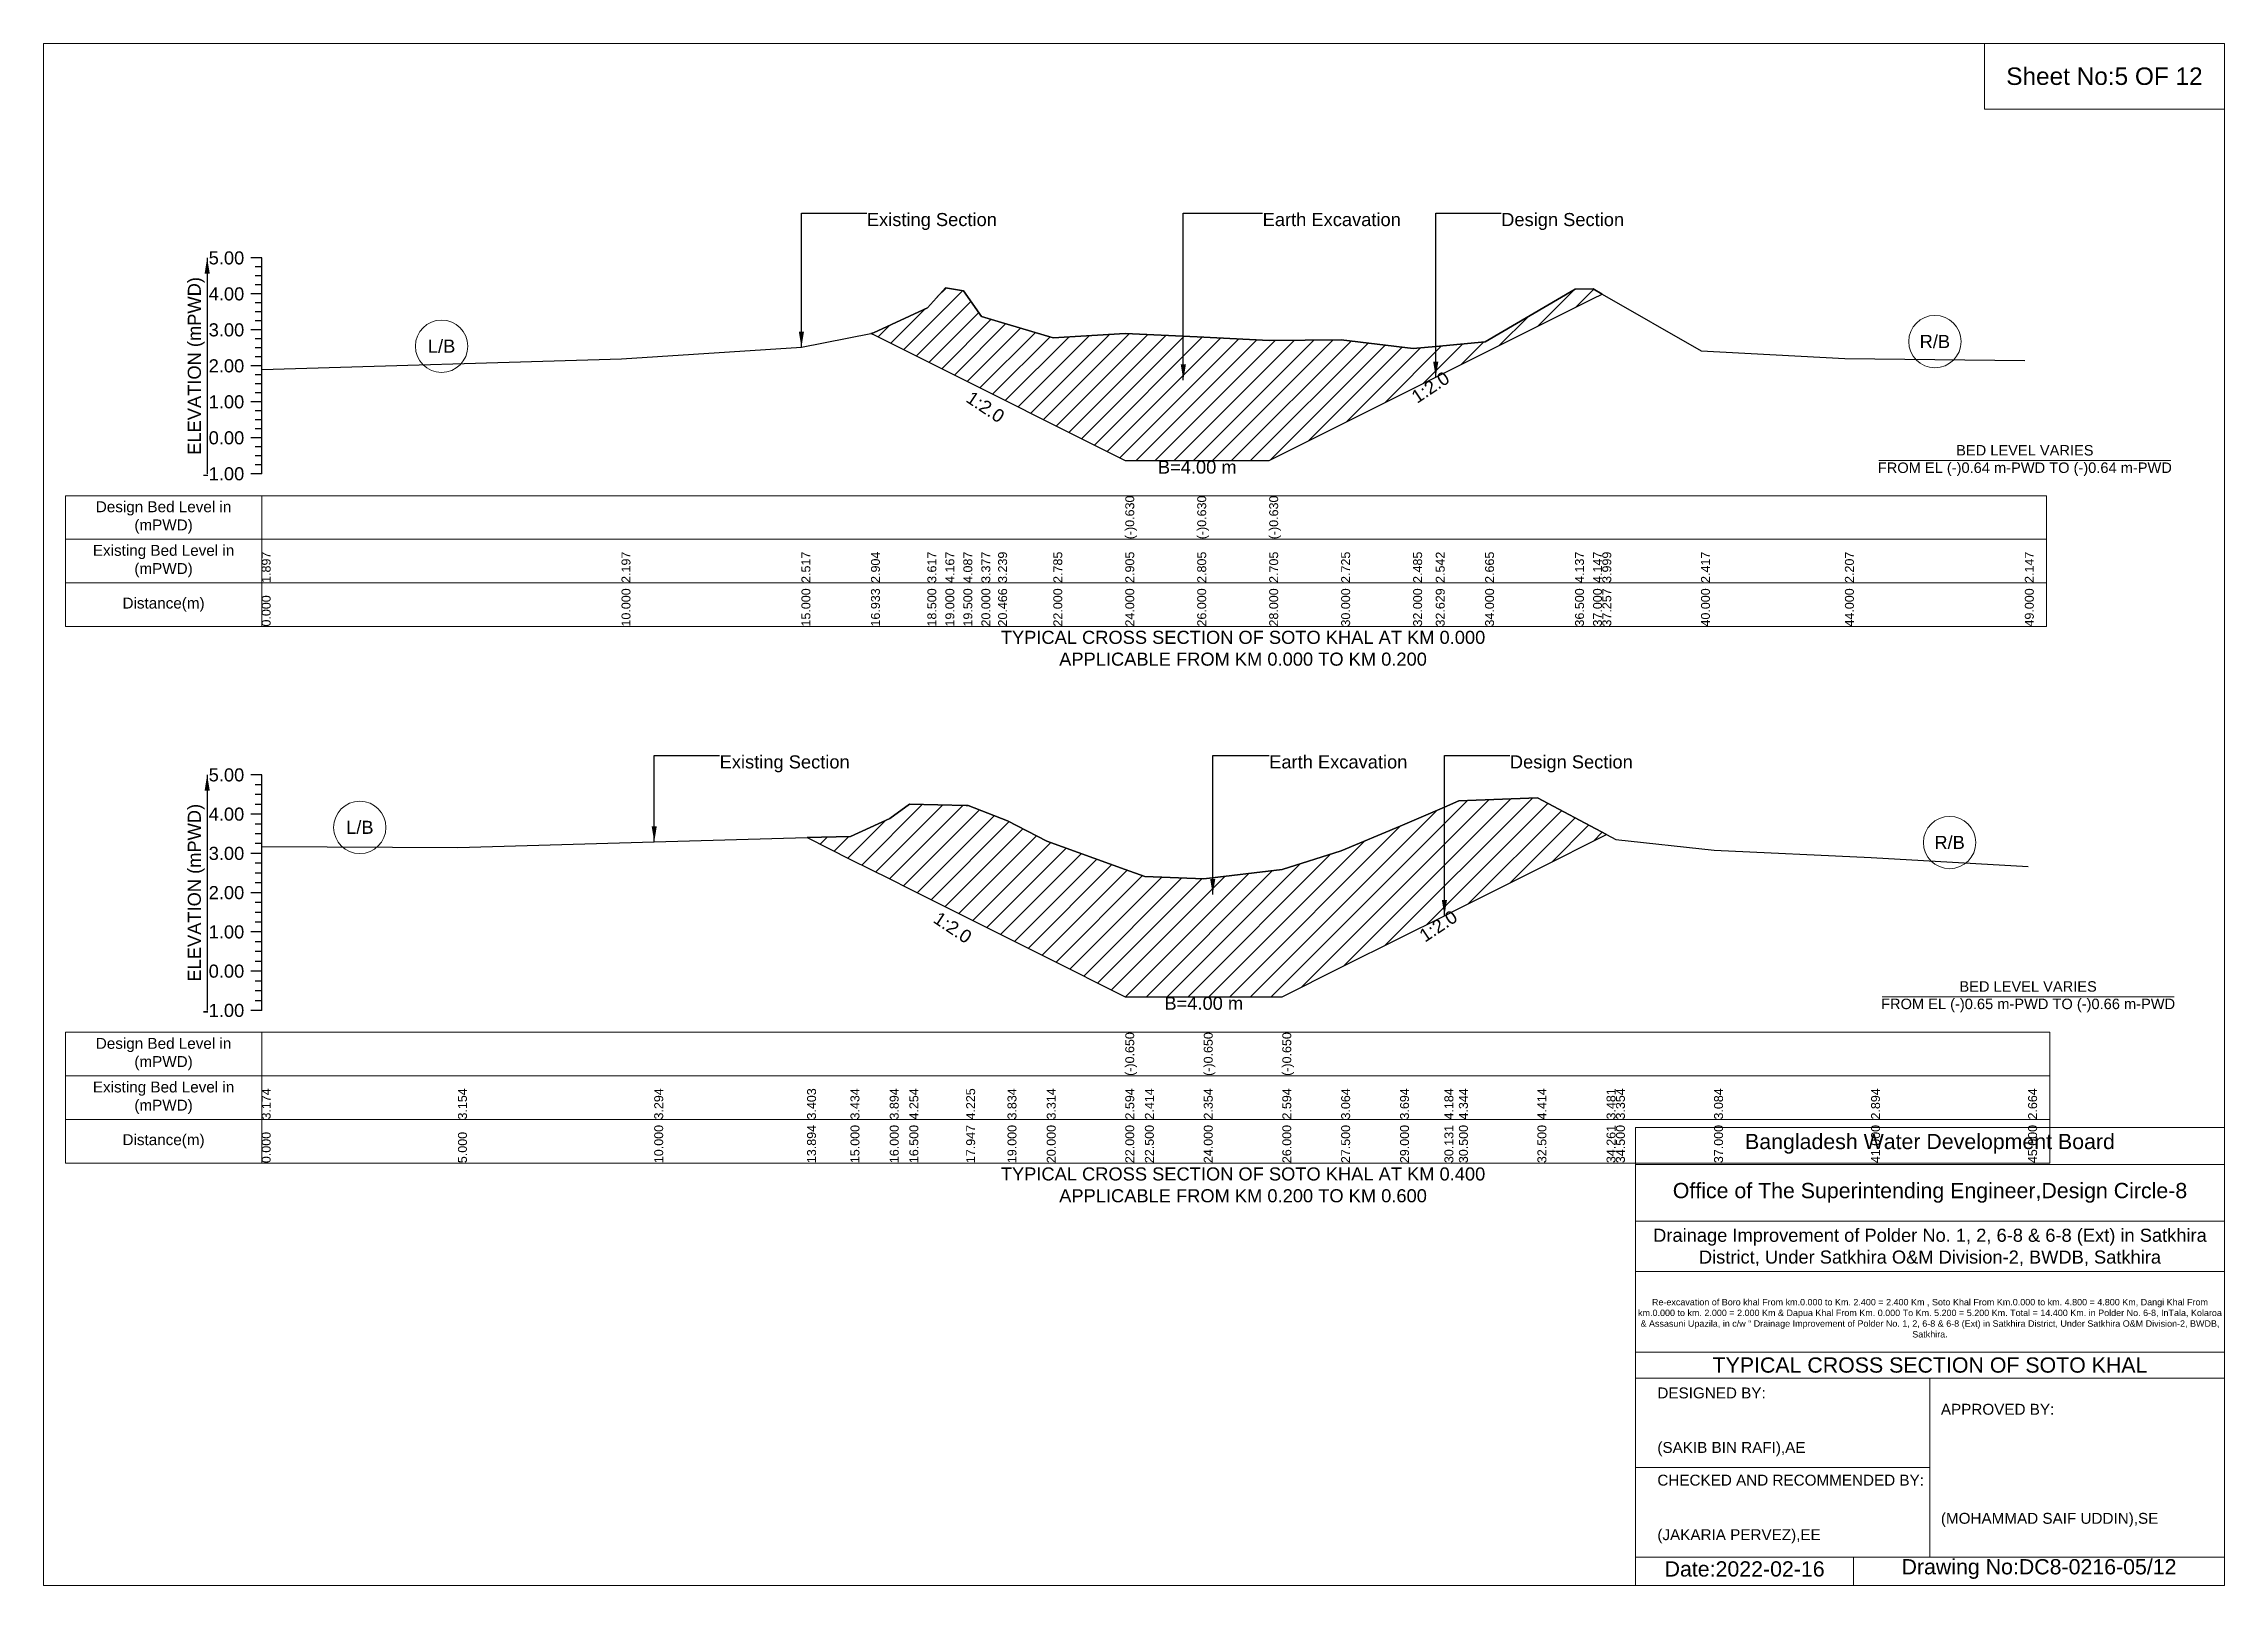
# Model space of a CAD drawing. Header units: inches. Extents: x 91000 to 538000, y -5656 to 0.
# Drawn here: x 140000 to 148000, y -5656 to 0 of the extents above; entities that cross this region are included whole.
import ezdxf

# ---------------------------------------------------------------- set-up
doc = ezdxf.new("R2010")
doc.units = ezdxf.units.IN
doc.header["$LTSCALE"] = 7
doc.header["$MEASUREMENT"] = 0
for name, color, linetype, lineweight in [('Cross section Data Border', 7, 'Continuous', 9), ('Cross Section Labels', 7, 'Continuous', 9), ('Existing_Bed_Level for Xsection', 7, 'Continuous', 25)]:
    doc.layers.add(name, color=color, linetype=linetype, lineweight=lineweight)
doc.styles.get("Standard").update_dxf_attribs({"font": 'arial.ttf'})
doc.dimstyles.get("Standard").update_dxf_attribs({"dimtxt": 45, "dimasz": 60, "dimexe": 0.18, "dimexo": 0.0625, "dimgap": 0.09, "dimtad": 0, "dimtih": 1, "dimtoh": 1, "dimdec": 4, "dimzin": 0, "dimdsep": 46, "dimtxsty": 'Standard', "dimcen": 0.09, "dimadec": 0, "dimazin": 0, "dimtfac": 1, "dimtdec": 4, "dimtofl": 0, "dimtmove": 0, "dimatfit": 3, "dimfxl": 1, "dimtolj": 1, "dimtzin": 0, "dimarcsym": 0})

msp = doc.modelspace()

# ---------------------------------------------------------------- texts
at = {"layer": 'Cross section Data Border', "char_height": 40, "width": 640, "attachment_point": 5}
for s, insert in [('Design Bed Level in (mPWD)', (140440, -1738.404)), ('Existing Bed Level in (mPWD)', (140440, -1898.404)), ('Distance(m)', (140440, -2058.404)), ('Design Bed Level in (mPWD)', (140440, -3706.976)), ('Existing Bed Level in (mPWD)', (140440, -3866.976)), ('Distance(m)', (140440, -4026.976))]:
    msp.add_mtext(s, dxfattribs=dict(at, insert=insert))
at = {"layer": 'Cross Section Labels'}
for s, insert, char_height, attachment_point in [('Sheet No:5 OF 12', (147560, -120), 64, 5), ('Existing Section', (143020, -621.404), 48, 1), ('Earth Excavation', (144472, -621.404), 48, 1), ('Design Section', (145346.98019, -621.404), 48, 1), ('L/B', (141460, -1110.2), 48, 5), ('R/B', (146938, -1093.04), 48, 5), ('BED LEVEL VARIES ^JFROM EL (-)0.64 m-PWD TO (-)0.64 m-PWD', (147268, -1529.564), 38.4, 5), ('B=4.00 m', (144232, -1529.564), 48, 2), ('TYPICAL CROSS SECTION OF SOTO KHAL AT KM 0.000^JAPPLICABLE FROM KM 0.000 TO KM 0.200', (144400, -2218.404), 48, 5), ('Existing Section', (142480, -2610.976), 48, 1), ('Earth Excavation', (144496, -2610.976), 48, 1), ('Design Section', (145378.80388, -2610.976), 48, 1), ('L/B', (141160, -2875.36), 48, 5), ('R/B', (146992, -2930.8), 48, 5), ('BED LEVEL VARIES ^JFROM EL (-)0.65 m-PWD TO (-)0.66 m-PWD', (147280, -3496.576), 38.4, 5), ('B=4.00 m', (144256, -3496.576), 48, 2), ('Bangladesh Water Development Board', (146920, -4036), 56, 5), ('TYPICAL CROSS SECTION OF SOTO KHAL AT KM 0.400^JAPPLICABLE FROM KM 0.200 TO KM 0.600', (144400, -4186.976), 48, 5), ('Office of The Superintending Engineer,Design Circle-8', (146920, -4216), 56, 5)]:
    msp.add_mtext(s, dxfattribs=dict(at, insert=insert, char_height=char_height, attachment_point=attachment_point))
at = {"layer": 'Cross Section Labels', "char_height": 48, "attachment_point": 2}
for insert, rotation in [((145073.98019, -1240.57391), 33.690067526), ((143468.56857, -1312.84829), 326.309932474), ((143348.36364, -3222.75782), 326.309932474), ((145102.80388, -3217.17406), 33.690067526)]:
    msp.add_mtext('1:2.0', dxfattribs=dict(at, insert=insert, rotation=rotation))
at = {"layer": 'Cross Section Labels'}
for s, insert, char_height, width, attachment_point in [('Drainage Improvement of Polder No. 1, 2, 6-8 & 6-8 (Ext) in Satkhira District, Under Satkhira O&M Division-2, BWDB, Satkhira', (146920, -4416), 48, 2240, 5), ('Re-excavation of Boro khal From km.0.000 to Km. 2.400 = 2.400 Km , Soto Khal From Km.0.000 to km. 4.800 = 4.800 Km, Dangi Khal From km.0.000 to km. 2.000 = 2.000 Km & Dapua Khal From Km. 0.000 To Km. 5.200 = 5.200 Km. Total = 14.400 Km. in Polder No. 6-8, InTala, Kolaroa & Assasuni Upazila, in c/w “ Drainage Improvement of Polder No. 1, 2, 6-8 & 6-8 (Ext) in Satkhira District, Under Satkhira O&M Division-2, BWDB, Satkhira.', (146920, -4676), 23.56497918, 2160, 5), ('TYPICAL CROSS SECTION OF SOTO KHAL', (146920, -4848), 56, 2240, 5), ('DESIGNED BY:^J^J^J(SAKIB BIN RAFI),AE', (145920, -5056), 40, 1120, 4), ('APPROVED BY:^J^J^J^J^J^J(MOHAMMAD SAIF UDDIN),SE', (146960, -5216), 40, 1120, 4), ('CHECKED AND RECOMMENDED BY:^J^J^J(JAKARIA PERVEZ),EE', (145920, -5376), 40, 1120, 4), ('Date:2022-02-16', (146240, -5596), 56, 1120, 5), ('Drawing No:DC8-0216-05/12', (147320, -5596), 56, 1760, 5)]:
    msp.add_mtext(s, dxfattribs=dict(at, insert=insert, char_height=char_height, width=width, attachment_point=attachment_point))
at = {"layer": 'Existing_Bed_Level for Xsection', "char_height": 48, "attachment_point": 6}
for s, insert in [('5.00', (140736, -786.404)), ('4.00', (140736, -918.404)), ('3.00', (140736, -1050.404)), ('2.00', (140736, -1182.404)), ('1.00', (140736, -1314.404)), ('0.00', (140736, -1446.404)), ('-1.00', (140736, -1578.404)), ('5.00', (140736, -2682.976)), ('4.00', (140736, -2826.976)), ('3.00', (140736, -2970.976)), ('2.00', (140736, -3114.976)), ('1.00', (140736, -3258.976)), ('0.00', (140736, -3402.976)), ('-1.00', (140736, -3546.976))]:
    msp.add_mtext(s, dxfattribs=dict(at, insert=insert))
at = {"layer": 'Existing_Bed_Level for Xsection', "rotation": 90}
for s, insert, char_height, attachment_point in [('ELEVATION (mPWD)', (140560, -1182.404), 48, 5), ('(-)0.630', (143968, -1818.404), 32.8, 1), ('(-)0.630', (144232, -1818.404), 32.8, 1), ('(-)0.630', (144496, -1818.404), 32.8, 1), ('1.897', (140800, -1978.404), 32.8, 1), ('2.197', (142120, -1978.404), 32.8, 1), ('2.517', (142780, -1978.404), 32.8, 1), ('2.904', (143035.13714, -1978.404), 32.8, 1), ('3.617', (143242, -1978.404), 32.8, 1), ('4.167', (143308, -1978.404), 32.8, 1), ('4.087', (143374, -1978.404), 32.8, 1), ('3.377', (143440, -1978.404), 32.8, 1), ('3.239', (143501.56857, -1978.404), 32.8, 1), ('2.785', (143704, -1978.404), 32.8, 1), ('2.905', (143968, -1978.404), 32.8, 1), ('2.805', (144232, -1978.404), 32.8, 1), ('2.705', (144496, -1978.404), 32.8, 1), ('2.725', (144760, -1978.404), 32.8, 1), ('2.485', (145024, -1978.404), 32.8, 1), ('2.542', (145106.98019, -1978.404), 32.8, 1), ('2.665', (145288, -1978.404), 32.8, 1), ('4.137', (145618, -1978.404), 32.8, 1), ('4.147', (145684, -1978.404), 32.8, 1), ('3.999', (145717.96037, -1978.404), 32.8, 1), ('2.417', (146080, -1978.404), 32.8, 1), ('2.207', (146608, -1978.404), 32.8, 1), ('2.147', (147268, -1978.404), 32.8, 1), ('0.000', (140800, -2138.404), 32.8, 1), ('10.000', (142120, -2138.404), 32.8, 1), ('15.000', (142780, -2138.404), 32.8, 1), ('16.933', (143035.13714, -2138.404), 32.8, 1), ('18.500', (143242, -2138.404), 32.8, 1), ('19.000', (143308, -2138.404), 32.8, 1), ('19.500', (143374, -2138.404), 32.8, 1), ('20.000', (143440, -2138.404), 32.8, 1), ('20.466', (143501.56857, -2138.404), 32.8, 1), ('22.000', (143704, -2138.404), 32.8, 1), ('24.000', (143968, -2138.404), 32.8, 1), ('26.000', (144232, -2138.404), 32.8, 1), ('28.000', (144496, -2138.404), 32.8, 1), ('30.000', (144760, -2138.404), 32.8, 1), ('32.000', (145024, -2138.404), 32.8, 1), ('32.629', (145106.98019, -2138.404), 32.8, 1), ('34.000', (145288, -2138.404), 32.8, 1), ('36.500', (145618, -2138.404), 32.8, 1), ('37.000', (145684, -2138.404), 32.8, 1), ('37.257', (145717.96037, -2138.404), 32.8, 1), ('40.000', (146080, -2138.404), 32.8, 1), ('44.000', (146608, -2138.404), 32.8, 1), ('49.000', (147268, -2138.404), 32.8, 1), ('ELEVATION (mPWD)', (140560, -3114.976), 48, 5), ('(-)0.650', (143968, -3786.976), 32.8, 1), ('(-)0.650', (144256, -3786.976), 32.8, 1), ('(-)0.650', (144544, -3786.976), 32.8, 1), ('3.174', (140800, -3946.976), 32.8, 1), ('3.154', (141520, -3946.976), 32.8, 1), ('3.294', (142240, -3946.976), 32.8, 1), ('3.403', (142800.72727, -3946.976), 32.8, 1), ('3.434', (142960, -3946.976), 32.8, 1), ('3.894', (143104, -3946.976), 32.8, 1), ('4.254', (143176, -3946.976), 32.8, 1), ('4.225', (143384.36364, -3946.976), 32.8, 1), ('3.834', (143536, -3946.976), 32.8, 1), ('3.314', (143680, -3946.976), 32.8, 1), ('2.594', (143968, -3946.976), 32.8, 1), ('2.414', (144040, -3946.976), 32.8, 1), ('2.354', (144256, -3946.976), 32.8, 1), ('2.594', (144544, -3946.976), 32.8, 1), ('3.064', (144760, -3946.976), 32.8, 1), ('3.694', (144976, -3946.976), 32.8, 1), ('4.184', (145138.80388, -3946.976), 32.8, 1), ('4.344', (145192, -3946.976), 32.8, 1), ('4.414', (145480, -3946.976), 32.8, 1), ('3.481', (145733.60777, -3946.976), 32.8, 1), ('3.354', (145768, -3946.976), 32.8, 1), ('3.084', (146128, -3946.976), 32.8, 1), ('2.894', (146704, -3946.976), 32.8, 1), ('2.664', (147280, -3946.976), 32.8, 1), ('0.000', (140800, -4106.976), 32.8, 1), ('5.000', (141520, -4106.976), 32.8, 1), ('10.000', (142240, -4106.976), 32.8, 1), ('13.894', (142800.72727, -4106.976), 32.8, 1), ('15.000', (142960, -4106.976), 32.8, 1), ('16.000', (143104, -4106.976), 32.8, 1), ('16.500', (143176, -4106.976), 32.8, 1), ('17.947', (143384.36364, -4106.976), 32.8, 1), ('19.000', (143536, -4106.976), 32.8, 1), ('20.000', (143680, -4106.976), 32.8, 1), ('22.000', (143968, -4106.976), 32.8, 1), ('22.500', (144040, -4106.976), 32.8, 1), ('24.000', (144256, -4106.976), 32.8, 1), ('26.000', (144544, -4106.976), 32.8, 1), ('27.500', (144760, -4106.976), 32.8, 1), ('29.000', (144976, -4106.976), 32.8, 1), ('30.131', (145138.80388, -4106.976), 32.8, 1), ('30.500', (145192, -4106.976), 32.8, 1), ('32.500', (145480, -4106.976), 32.8, 1), ('34.261', (145733.60777, -4106.976), 32.8, 1), ('34.500', (145768, -4106.976), 32.8, 1), ('37.000', (146128, -4106.976), 32.8, 1), ('41.000', (146704, -4106.976), 32.8, 1), ('45.000', (147280, -4106.976), 32.8, 1)]:
    msp.add_mtext(s, dxfattribs=dict(at, insert=insert, char_height=char_height, attachment_point=attachment_point))

# ---------------------------------------------------------------- hatches: boundary and pattern name
at = {"layer": 'Existing_Bed_Level for Xsection'}
h = msp.add_hatch(dxfattribs=at)
h.set_pattern_fill('ANSI31', color=256, scale=396, style=0)
h.paths.add_polyline_path([(143035.13714, -1063.13257), (143044, -1067.564), (143242, -1166.564), (143308, -1199.564), (143374, -1232.564), (143440, -1265.564), (143501.56857, -1296.34829), (143704, -1397.564), (143968, -1529.564), (144232, -1529.564), (144496, -1529.564), (144760, -1397.564), (145024, -1265.564), (145106.98019, -1224.07391), (145288, -1133.564), (145618, -968.564), (145684, -935.564), (145717.96037, -918.58381), (145684, -899), (145618, -900.32), (145288, -1094.624), (145106.98019, -1110.91578), (145024, -1118.384), (144760, -1086.704), (144496, -1089.344), (144232, -1076.144), (143968, -1062.944), (143704, -1078.784), (143501.56857, -1018.8643), (143440, -1000.64), (143374, -906.92), (143308, -896.36), (143242, -968.96), (143044, -1061.36)])
h = msp.add_hatch(dxfattribs=at)
h.set_pattern_fill('ANSI31', color=256, scale=432, style=0)
h.paths.add_polyline_path([(142800.72727, -2912.93964), (142960, -2992.576), (143104, -3064.576), (143176, -3100.576), (143384.36364, -3204.75782), (143392, -3208.576), (143536, -3280.576), (143680, -3352.576), (143968, -3496.576), (144040, -3496.576), (144256, -3496.576), (144544, -3496.576), (144760, -3388.576), (144976, -3280.576), (145138.80388, -3199.17406), (145192, -3172.576), (145480, -3028.576), (145733.60777, -2901.77212), (145480, -2767.36), (145192, -2777.44), (145138.80388, -2800.49165), (144976, -2871.04), (144760, -2961.76), (144544, -3029.44), (144256, -3064), (144040, -3055.36), (143968, -3029.44), (143680, -2925.76), (143536, -2850.88), (143392, -2794.72), (143384.36364, -2794.56727), (143176, -2790.4), (143104, -2842.24), (142960, -2908.48)])

# ---------------------------------------------------------------- linework, layer by layer
at = {"layer": 'Cross section Data Border'}
for points in [[(140080, -1658.404), (147348, -1658.404), (147348, -2138.404), (140080, -2138.404)], [(140080, -3626.976), (147360, -3626.976), (147360, -4106.976), (140080, -4106.976)]]:
    msp.add_lwpolyline(points, close=True, dxfattribs=at)
for points in [[(140800, -1658.404), (140800, -2138.404)], [(140080, -1818.404), (147348, -1818.404)], [(140080, -1978.404), (147348, -1978.404)], [(140800, -3626.976), (140800, -4106.976)], [(140080, -3786.976), (147360, -3786.976)], [(140080, -3946.976), (147360, -3946.976)]]:
    msp.add_lwpolyline(points, dxfattribs=at)
at = {"layer": 'Cross Section Labels'}
for points in [[(140000, 0), (148000, 0), (148000, -5656), (140000, -5656)], [(147120, 0), (148000, 0), (148000, -240), (147120, -240)]]:
    msp.add_lwpolyline(points, close=True, dxfattribs=at)
for points in [[(146732.19427, -1529.564), (147803.80573, -1529.564)], [(146744.19427, -3496.576), (147815.80573, -3496.576)], [(145840, -5656), (145840, -3976), (148000, -3976)], [(145840, -4112), (148000, -4112)], [(145840, -4320), (148000, -4320)], [(145840, -4504), (148000, -4504)], [(145840, -4800), (148000, -4800)], [(145840, -4896), (148000, -4896)], [(146920, -4896), (146920, -5552)], [(145840, -5224), (146920, -5224)], [(145840, -5552), (148000, -5552)], [(146640, -5552), (146640, -5656)]]:
    msp.add_lwpolyline(points, dxfattribs=at)
for centre in [(141460, -1110.2), (146938, -1093.04), (141160, -2875.36), (146992, -2930.8)]:
    msp.add_circle(centre, 96, dxfattribs=at)
at = {"layer": 'Existing_Bed_Level for Xsection'}
for points in [[(140800, -786.404), (140760, -786.404)], [(140800, -1578.404), (140800, -1446.404), (140800, -1314.404), (140800, -1182.404), (140800, -1050.404), (140800, -918.404), (140800, -786.404)], [(140800, -819.404), (140776, -819.404)], [(140800, -852.404), (140776, -852.404)], [(140800, -918.404), (140760, -918.404)], [(140800, -885.404), (140776, -885.404)], [(140800, -951.404), (140776, -951.404)], [(140800, -1196), (142120, -1156.4), (142780, -1114.16), (143035.13714, -1063.13257), (143044, -1061.36), (143242, -968.96), (143308, -896.36), (143374, -906.92), (143440, -1000.64), (143501.56857, -1018.8643), (143704, -1078.784), (143968, -1062.944), (143968, -1062.944), (144232, -1076.144), (144232, -1076.144), (144496, -1089.344), (144496, -1089.344), (144760, -1086.704), (145024, -1118.384), (145106.98019, -1110.91578), (145288, -1094.624), (145618, -900.32), (145684, -899), (145717.96037, -918.58381), (146080, -1127.36), (146608, -1155.08), (147268, -1163)], [(140800, -984.404), (140776, -984.404)], [(140800, -1017.404), (140776, -1017.404)], [(140800, -1050.404), (140760, -1050.404)], [(140800, -1083.404), (140776, -1083.404)], [(140800, -1116.404), (140776, -1116.404)], [(140800, -1182.404), (140760, -1182.404)], [(140800, -1149.404), (140776, -1149.404)], [(140800, -1215.404), (140776, -1215.404)], [(140800, -1248.404), (140776, -1248.404)], [(140800, -1314.404), (140760, -1314.404)], [(140800, -1281.404), (140776, -1281.404)], [(140800, -1347.404), (140776, -1347.404)], [(140800, -1380.404), (140776, -1380.404)], [(140800, -1413.404), (140776, -1413.404)], [(140800, -1446.404), (140760, -1446.404)], [(140800, -1479.404), (140776, -1479.404)], [(140800, -1512.404), (140776, -1512.404)], [(140800, -1578.404), (140760, -1578.404)], [(140800, -1545.404), (140776, -1545.404)], [(140800, -2682.976), (140760, -2682.976)], [(140800, -2718.976), (140776, -2718.976)], [(140800, -3546.976), (140800, -3402.976), (140800, -3258.976), (140800, -3114.976), (140800, -2970.976), (140800, -2826.976), (140800, -2682.976)], [(140800, -2754.976), (140776, -2754.976)], [(140800, -2790.976), (140776, -2790.976)], [(140800, -2945.92), (141520, -2948.8), (142240, -2928.64), (142800.72727, -2912.93964), (142960, -2908.48), (143104, -2842.24), (143176, -2790.4), (143384.36364, -2794.56727), (143392, -2794.72), (143536, -2850.88), (143680, -2925.76), (143968, -3029.44), (143968, -3029.44), (144040, -3055.36), (144256, -3064), (144256, -3064), (144544, -3029.44), (144544, -3029.44), (144760, -2961.76), (144976, -2871.04), (145138.80388, -2800.49165), (145192, -2777.44), (145480, -2767.36), (145733.60777, -2901.77212), (145768, -2920), (146128, -2958.88), (146704, -2986.24), (147280, -3019.36)], [(140800, -2826.976), (140760, -2826.976)], [(140800, -2862.976), (140776, -2862.976)], [(140800, -2898.976), (140776, -2898.976)], [(140800, -2934.976), (140776, -2934.976)], [(140800, -2970.976), (140760, -2970.976)], [(140800, -3006.976), (140776, -3006.976)], [(140800, -3114.976), (140760, -3114.976)], [(140800, -3042.976), (140776, -3042.976)], [(140800, -3078.976), (140776, -3078.976)], [(140800, -3150.976), (140776, -3150.976)], [(140800, -3186.976), (140776, -3186.976)], [(140800, -3258.976), (140760, -3258.976)], [(140800, -3222.976), (140776, -3222.976)], [(140800, -3294.976), (140776, -3294.976)], [(140800, -3330.976), (140776, -3330.976)], [(140800, -3402.976), (140760, -3402.976)], [(140800, -3366.976), (140776, -3366.976)], [(140800, -3438.976), (140776, -3438.976)], [(140800, -3474.976), (140776, -3474.976)], [(140800, -3510.976), (140776, -3510.976)], [(140800, -3546.976), (140760, -3546.976)]]:
    msp.add_lwpolyline(points, dxfattribs=at)
for points in [[(143035.13714, -1063.13257), (143044, -1067.564), (143242, -1166.564), (143308, -1199.564), (143374, -1232.564), (143440, -1265.564), (143501.56857, -1296.34829), (143704, -1397.564), (143968, -1529.564), (143968, -1529.564), (144232, -1529.564), (144232, -1529.564), (144496, -1529.564), (144496, -1529.564), (144760, -1397.564), (145024, -1265.564), (145106.98019, -1224.07391), (145288, -1133.564), (145618, -968.564), (145684, -935.564), (145717.96037, -918.58381), (145717.96037, -918.58381), (145717.96037, -918.58381), (145684, -899), (145618, -900.32), (145288, -1094.624), (145106.98019, -1110.91578), (145024, -1118.384), (144760, -1086.704), (144496, -1089.344), (144496, -1089.344), (144232, -1076.144), (144232, -1076.144), (143968, -1062.944), (143968, -1062.944), (143704, -1078.784), (143501.56857, -1018.8643), (143440, -1000.64), (143374, -906.92), (143308, -896.36), (143242, -968.96), (143044, -1061.36)], [(142800.72727, -2912.93964), (142800.72727, -2912.93964), (142960, -2992.576), (143104, -3064.576), (143176, -3100.576), (143384.36364, -3204.75782), (143392, -3208.576), (143536, -3280.576), (143680, -3352.576), (143968, -3496.576), (143968, -3496.576), (144040, -3496.576), (144256, -3496.576), (144256, -3496.576), (144544, -3496.576), (144544, -3496.576), (144760, -3388.576), (144976, -3280.576), (145138.80388, -3199.17406), (145192, -3172.576), (145480, -3028.576), (145733.60777, -2901.77212), (145480, -2767.36), (145192, -2777.44), (145138.80388, -2800.49165), (144976, -2871.04), (144760, -2961.76), (144544, -3029.44), (144544, -3029.44), (144256, -3064), (144256, -3064), (144040, -3055.36), (143968, -3029.44), (143968, -3029.44), (143680, -2925.76), (143536, -2850.88), (143392, -2794.72), (143384.36364, -2794.56727), (143176, -2790.4), (143104, -2842.24), (142960, -2908.48), (142800.72727, -2912.93964)]]:
    msp.add_lwpolyline(points, close=True, dxfattribs=at)

msp.set_redraw_order([(e.dxf.handle, doc.entitydb.next_handle()) for e in msp.query("TEXT MTEXT ATTDEF DIMENSION ARC_DIMENSION")])  # texts and dimensions are drawn at this point

# ---------------------------------------------------------------- leaders
at = {"layer": 'Cross Section Labels', "annotation_type": 0, "has_hookline": 1, "hookline_direction": 0}
for points, text_width in [([(142780, -1114.16), (142780, -621.404), (143019.91, -621.404)], 467.16508), ([(144180.95138, -1234.75749), (144180.95138, -621.404), (144471.91, -621.404)], 496.99318), ([(145106.98019, -1224.07391), (145106.98019, -621.404), (145346.89019, -621.404)], 441.23329), ([(142240, -2928.64), (142240, -2610.976), (142479.91, -2610.976)], 467.16508), ([(144288.80753, -3121.63908), (144288.80753, -2610.976), (144495.91, -2610.976)], 496.99318), ([(145138.80388, -3199.17406), (145138.80388, -2610.976), (145378.71388, -2610.976)], 441.23329)]:
    msp.add_leader(points, dimstyle='Standard', override={"dimasz": 57.6}, dxfattribs=dict(at, text_width=text_width))
at = {"layer": 'Existing_Bed_Level for Xsection'}
for points in [[(140600, -786.404), (140600, -1578.404)], [(140600, -2682.976), (140600, -3546.976)]]:
    msp.add_leader(points, dimstyle='Standard', override={"dimasz": 57.6}, dxfattribs=at)

doc.saveas('drawing.dxf')
